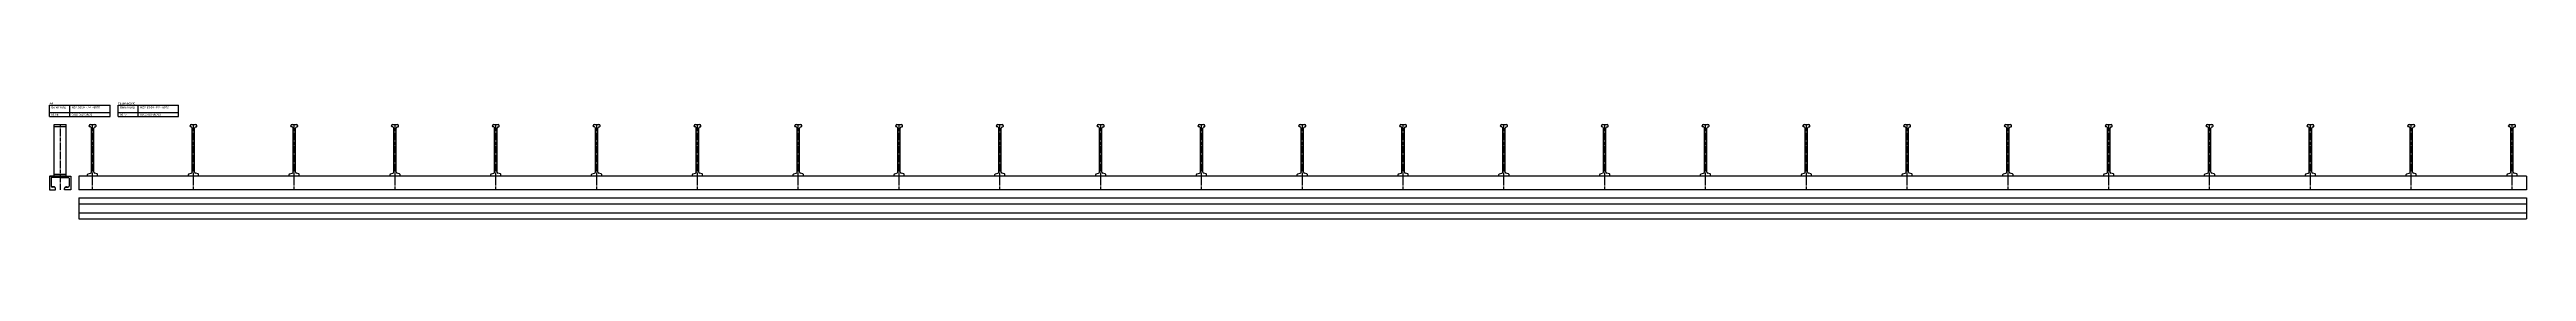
# Model space of a CAD drawing. Header units: millimetres. Extents: x -218 to 5925, y 437 to 3483.
# Drawn here: x -218 to 5925, y 437 to 727 of the extents above; entities that cross this region are included whole.
import ezdxf

# ---------------------------------------------------------------- set-up
doc = ezdxf.new("R2010")
doc.units = ezdxf.units.MM
doc.header["$LTSCALE"] = 10
doc.linetypes.add('MITTE2', pattern=[1.125, 0.75, -0.125, 0.125, -0.125])
doc.layers.add('HALFEN', color=2, linetype='CONTINUOUS')
doc.styles.add('ARIAL50', font='ARIAL.TTF', dxfattribs={"height": 5})

msp = doc.modelspace()

# ---------------------------------------------------------------- linework, layer by layer
at = {"layer": 'HALFEN'}
for p, q in [((-217.8, 719.2), (-67.8, 719.2)), ((-217.8, 691.2), (-217.8, 719.2)), ((-217.8, 701.2), (-67.8, 701.2)), ((-217.8, 691.2), (-67.8, 691.2)), ((-167.8, 691.2), (-167.8, 719.2)), ((-67.8, 691.2), (-67.8, 719.2)), ((-47.8, 719.2), (102.2, 719.2)), ((-47.8, 691.2), (-47.8, 719.2)), ((-47.8, 701.2), (102.2, 701.2)), ((-47.8, 691.2), (102.2, 691.2)), ((2.2, 691.2), (2.2, 719.2)), ((102.2, 691.2), (102.2, 719.2)), ((-206.5, 543.2), (-206.5, 671.2)), ((-206.5, 671.2), (-176.5, 671.2)), ((-206.5, 666.2), (-176.5, 666.2)), ((-176.5, 543.2), (-176.5, 671.2)), ((-119.4, 667.4), (-119.4, 668.2)), ((-116.2, 665.4), (-118.3, 666)), ((-116.4, 671.2), (-105.4, 671.2)), ((-113.9, 553.1), (-113.9, 662.5)), ((-107.9, 553.1), (-107.9, 662.5)), ((-105.7, 665.4), (-103.5, 666)), ((-102.4, 667.4), (-102.4, 668.2)), ((130.6, 667.4), (130.6, 668.2)), ((133.8, 665.4), (131.7, 666)), ((133.6, 671.2), (144.6, 671.2)), ((136.1, 553.1), (136.1, 662.5)), ((142.1, 553.1), (142.1, 662.5)), ((144.3, 665.4), (146.5, 666)), ((147.6, 667.4), (147.6, 668.2)), ((380.6, 667.4), (380.6, 668.2)), ((383.8, 665.4), (381.7, 666)), ((383.6, 671.2), (394.6, 671.2)), ((386.1, 553.1), (386.1, 662.5)), ((392.1, 553.1), (392.1, 662.5)), ((394.3, 665.4), (396.5, 666)), ((397.6, 667.4), (397.6, 668.2)), ((630.6, 667.4), (630.6, 668.2)), ((633.8, 665.4), (631.7, 666)), ((633.6, 671.2), (644.6, 671.2)), ((636.1, 553.1), (636.1, 662.5)), ((642.1, 553.1), (642.1, 662.5)), ((644.3, 665.4), (646.5, 666)), ((647.6, 667.4), (647.6, 668.2)), ((880.6, 667.4), (880.6, 668.2)), ((883.8, 665.4), (881.7, 666)), ((883.6, 671.2), (894.6, 671.2)), ((886.1, 553.1), (886.1, 662.5)), ((892.1, 553.1), (892.1, 662.5)), ((894.3, 665.4), (896.5, 666)), ((897.6, 667.4), (897.6, 668.2)), ((1130.6, 667.4), (1130.6, 668.2)), ((1133.8, 665.4), (1131.7, 666)), ((1133.6, 671.2), (1144.6, 671.2)), ((1136.1, 553.1), (1136.1, 662.5)), ((1142.1, 553.1), (1142.1, 662.5)), ((1144.3, 665.4), (1146.5, 666)), ((1147.6, 667.4), (1147.6, 668.2)), ((1380.6, 667.4), (1380.6, 668.2)), ((1383.8, 665.4), (1381.7, 666)), ((1383.6, 671.2), (1394.6, 671.2)), ((1386.1, 553.1), (1386.1, 662.5)), ((1392.1, 553.1), (1392.1, 662.5)), ((1394.3, 665.4), (1396.5, 666)), ((1397.6, 667.4), (1397.6, 668.2)), ((1630.6, 667.4), (1630.6, 668.2)), ((1633.8, 665.4), (1631.7, 666)), ((1633.6, 671.2), (1644.6, 671.2)), ((1636.1, 553.1), (1636.1, 662.5)), ((1642.1, 553.1), (1642.1, 662.5)), ((1644.3, 665.4), (1646.5, 666)), ((1647.6, 667.4), (1647.6, 668.2)), ((1880.6, 667.4), (1880.6, 668.2)), ((1883.8, 665.4), (1881.7, 666)), ((1883.6, 671.2), (1894.6, 671.2)), ((1886.1, 553.1), (1886.1, 662.5)), ((1892.1, 553.1), (1892.1, 662.5)), ((1894.3, 665.4), (1896.5, 666)), ((1897.6, 667.4), (1897.6, 668.2)), ((2130.6, 667.4), (2130.6, 668.2)), ((2133.8, 665.4), (2131.7, 666)), ((2133.6, 671.2), (2144.6, 671.2)), ((2136.1, 553.1), (2136.1, 662.5)), ((2142.1, 553.1), (2142.1, 662.5)), ((2144.3, 665.4), (2146.5, 666)), ((2147.6, 667.4), (2147.6, 668.2)), ((2380.6, 667.4), (2380.6, 668.2)), ((2383.8, 665.4), (2381.7, 666)), ((2383.6, 671.2), (2394.6, 671.2)), ((2386.1, 553.1), (2386.1, 662.5)), ((2392.1, 553.1), (2392.1, 662.5)), ((2394.3, 665.4), (2396.5, 666)), ((2397.6, 667.4), (2397.6, 668.2)), ((2630.6, 667.4), (2630.6, 668.2)), ((2633.8, 665.4), (2631.7, 666)), ((2633.6, 671.2), (2644.6, 671.2)), ((2636.1, 553.1), (2636.1, 662.5)), ((2642.1, 553.1), (2642.1, 662.5)), ((2644.3, 665.4), (2646.5, 666)), ((2647.6, 667.4), (2647.6, 668.2)), ((2880.6, 667.4), (2880.6, 668.2)), ((2883.8, 665.4), (2881.7, 666)), ((2883.6, 671.2), (2894.6, 671.2)), ((2886.1, 553.1), (2886.1, 662.5)), ((2892.1, 553.1), (2892.1, 662.5)), ((2894.3, 665.4), (2896.5, 666)), ((2897.6, 667.4), (2897.6, 668.2)), ((3130.6, 667.4), (3130.6, 668.2)), ((3133.8, 665.4), (3131.7, 666)), ((3133.6, 671.2), (3144.6, 671.2)), ((3136.1, 553.1), (3136.1, 662.5)), ((3142.1, 553.1), (3142.1, 662.5)), ((3144.3, 665.4), (3146.5, 666)), ((3147.6, 667.4), (3147.6, 668.2)), ((3380.6, 667.4), (3380.6, 668.2)), ((3383.8, 665.4), (3381.7, 666)), ((3383.6, 671.2), (3394.6, 671.2)), ((3386.1, 553.1), (3386.1, 662.5)), ((3392.1, 553.1), (3392.1, 662.5)), ((3394.3, 665.4), (3396.5, 666)), ((3397.6, 667.4), (3397.6, 668.2)), ((3630.6, 667.4), (3630.6, 668.2)), ((3633.8, 665.4), (3631.7, 666)), ((3633.6, 671.2), (3644.6, 671.2)), ((3636.1, 553.1), (3636.1, 662.5)), ((3642.1, 553.1), (3642.1, 662.5)), ((3644.3, 665.4), (3646.5, 666)), ((3647.6, 667.4), (3647.6, 668.2)), ((3880.6, 667.4), (3880.6, 668.2)), ((3883.8, 665.4), (3881.7, 666)), ((3883.6, 671.2), (3894.6, 671.2)), ((3886.1, 553.1), (3886.1, 662.5)), ((3892.1, 553.1), (3892.1, 662.5)), ((3894.3, 665.4), (3896.5, 666)), ((3897.6, 667.4), (3897.6, 668.2)), ((4130.6, 667.4), (4130.6, 668.2)), ((4133.8, 665.4), (4131.7, 666)), ((4133.6, 671.2), (4144.6, 671.2)), ((4136.1, 553.1), (4136.1, 662.5)), ((4142.1, 553.1), (4142.1, 662.5)), ((4144.3, 665.4), (4146.5, 666)), ((4147.6, 667.4), (4147.6, 668.2)), ((4380.6, 667.4), (4380.6, 668.2)), ((4383.8, 665.4), (4381.7, 666)), ((4383.6, 671.2), (4394.6, 671.2)), ((4386.1, 553.1), (4386.1, 662.5)), ((4392.1, 553.1), (4392.1, 662.5)), ((4394.3, 665.4), (4396.5, 666)), ((4397.6, 667.4), (4397.6, 668.2)), ((4630.6, 667.4), (4630.6, 668.2)), ((4633.8, 665.4), (4631.7, 666)), ((4633.6, 671.2), (4644.6, 671.2)), ((4636.1, 553.1), (4636.1, 662.5)), ((4642.1, 553.1), (4642.1, 662.5)), ((4644.3, 665.4), (4646.5, 666)), ((4647.6, 667.4), (4647.6, 668.2)), ((4880.6, 667.4), (4880.6, 668.2)), ((4883.8, 665.4), (4881.7, 666)), ((4883.6, 671.2), (4894.6, 671.2)), ((4886.1, 553.1), (4886.1, 662.5)), ((4892.1, 553.1), (4892.1, 662.5)), ((4894.3, 665.4), (4896.5, 666)), ((4897.6, 667.4), (4897.6, 668.2)), ((5130.6, 667.4), (5130.6, 668.2)), ((5133.8, 665.4), (5131.7, 666)), ((5133.6, 671.2), (5144.6, 671.2)), ((5136.1, 553.1), (5136.1, 662.5)), ((5142.1, 553.1), (5142.1, 662.5)), ((5144.3, 665.4), (5146.5, 666)), ((5147.6, 667.4), (5147.6, 668.2)), ((5380.6, 667.4), (5380.6, 668.2)), ((5383.8, 665.4), (5381.7, 666)), ((5383.6, 671.2), (5394.6, 671.2)), ((5386.1, 553.1), (5386.1, 662.5)), ((5392.1, 553.1), (5392.1, 662.5)), ((5394.3, 665.4), (5396.5, 666)), ((5397.6, 667.4), (5397.6, 668.2)), ((5630.6, 667.4), (5630.6, 668.2)), ((5633.8, 665.4), (5631.7, 666)), ((5633.6, 671.2), (5644.6, 671.2)), ((5636.1, 553.1), (5636.1, 662.5)), ((5642.1, 553.1), (5642.1, 662.5)), ((5644.3, 665.4), (5646.5, 666)), ((5647.6, 667.4), (5647.6, 668.2)), ((5880.6, 667.4), (5880.6, 668.2)), ((5883.8, 665.4), (5881.7, 666)), ((5883.6, 671.2), (5894.6, 671.2)), ((5886.1, 553.1), (5886.1, 662.5)), ((5892.1, 553.1), (5892.1, 662.5)), ((5894.3, 665.4), (5896.5, 666)), ((5897.6, 667.4), (5897.6, 668.2)), ((-217.8, 543.2), (-165.3, 543.2)), ((-217.8, 543.2), (-217.8, 509.2)), ((-217.8, 509.2), (-202.8, 509.2)), ((-191.5, 543.2), (-216.8, 543.2)), ((-213.8, 538.2), (-213.8, 518.2)), ((-206.9, 516.4), (-213.1, 516.4)), ((-191.5, 539.2), (-212.8, 539.2)), ((-205.8, 515.2), (-210.8, 515.2)), ((-210.5, 543.2), (-190.5, 543.2)), ((-206.5, 548.2), (-176.5, 548.2)), ((-203.7, 514.4), (-204.9, 515.5)), ((-202.8, 509.2), (-202.8, 512.2)), ((-176.5, 543.2), (-194.5, 543.2)), ((-191.5, 539.2), (-170.3, 539.2)), ((-180.3, 509.2), (-180.3, 512.2)), ((-165.3, 509.2), (-180.3, 509.2)), ((-179.3, 514.4), (-178.1, 515.5)), ((-177.3, 515.2), (-172.3, 515.2)), ((-176.1, 516.4), (-169.9, 516.4)), ((-169.3, 538.2), (-169.3, 518.2)), ((-165.3, 543.2), (-165.3, 509.2)), ((5924.7, 543.2), (-145.3, 543.2)), ((-145.3, 543.2), (-145.3, 509.2)), ((5924.7, 509.2), (-145.3, 509.2)), ((-123.4, 543.2), (-123.4, 547.1)), ((-122.3, 548.5), (-116.2, 550.2)), ((-99.5, 548.5), (-105.7, 550.2)), ((-98.4, 543.2), (-98.4, 547.1)), ((126.6, 543.2), (126.6, 547.1)), ((127.7, 548.5), (133.8, 550.2)), ((150.5, 548.5), (144.3, 550.2)), ((151.6, 543.2), (151.6, 547.1)), ((376.6, 543.2), (376.6, 547.1)), ((377.7, 548.5), (383.8, 550.2)), ((400.5, 548.5), (394.3, 550.2)), ((401.6, 543.2), (401.6, 547.1)), ((626.6, 543.2), (626.6, 547.1)), ((627.7, 548.5), (633.8, 550.2)), ((650.5, 548.5), (644.3, 550.2)), ((651.6, 543.2), (651.6, 547.1)), ((876.6, 543.2), (876.6, 547.1)), ((877.7, 548.5), (883.8, 550.2)), ((900.5, 548.5), (894.3, 550.2)), ((901.6, 543.2), (901.6, 547.1)), ((1126.6, 543.2), (1126.6, 547.1)), ((1127.7, 548.5), (1133.8, 550.2)), ((1150.5, 548.5), (1144.3, 550.2)), ((1151.6, 543.2), (1151.6, 547.1)), ((1376.6, 543.2), (1376.6, 547.1)), ((1377.7, 548.5), (1383.8, 550.2)), ((1400.5, 548.5), (1394.3, 550.2)), ((1401.6, 543.2), (1401.6, 547.1)), ((1626.6, 543.2), (1626.6, 547.1)), ((1627.7, 548.5), (1633.8, 550.2)), ((1650.5, 548.5), (1644.3, 550.2)), ((1651.6, 543.2), (1651.6, 547.1)), ((1876.6, 543.2), (1876.6, 547.1)), ((1877.7, 548.5), (1883.8, 550.2)), ((1900.5, 548.5), (1894.3, 550.2)), ((1901.6, 543.2), (1901.6, 547.1)), ((2126.6, 543.2), (2126.6, 547.1)), ((2127.7, 548.5), (2133.8, 550.2)), ((2150.5, 548.5), (2144.3, 550.2)), ((2151.6, 543.2), (2151.6, 547.1)), ((2376.6, 543.2), (2376.6, 547.1)), ((2377.7, 548.5), (2383.8, 550.2)), ((2400.5, 548.5), (2394.3, 550.2)), ((2401.6, 543.2), (2401.6, 547.1)), ((2626.6, 543.2), (2626.6, 547.1)), ((2627.7, 548.5), (2633.8, 550.2)), ((2650.5, 548.5), (2644.3, 550.2)), ((2651.6, 543.2), (2651.6, 547.1)), ((2876.6, 543.2), (2876.6, 547.1)), ((2877.7, 548.5), (2883.8, 550.2)), ((2900.5, 548.5), (2894.3, 550.2)), ((2901.6, 543.2), (2901.6, 547.1)), ((3126.6, 543.2), (3126.6, 547.1)), ((3127.7, 548.5), (3133.8, 550.2)), ((3150.5, 548.5), (3144.3, 550.2)), ((3151.6, 543.2), (3151.6, 547.1)), ((3376.6, 543.2), (3376.6, 547.1)), ((3377.7, 548.5), (3383.8, 550.2)), ((3400.5, 548.5), (3394.3, 550.2)), ((3401.6, 543.2), (3401.6, 547.1)), ((3626.6, 543.2), (3626.6, 547.1)), ((3627.7, 548.5), (3633.8, 550.2)), ((3650.5, 548.5), (3644.3, 550.2)), ((3651.6, 543.2), (3651.6, 547.1)), ((3876.6, 543.2), (3876.6, 547.1)), ((3877.7, 548.5), (3883.8, 550.2)), ((3900.5, 548.5), (3894.3, 550.2)), ((3901.6, 543.2), (3901.6, 547.1)), ((4126.6, 543.2), (4126.6, 547.1)), ((4127.7, 548.5), (4133.8, 550.2)), ((4150.5, 548.5), (4144.3, 550.2)), ((4151.6, 543.2), (4151.6, 547.1)), ((4376.6, 543.2), (4376.6, 547.1)), ((4377.7, 548.5), (4383.8, 550.2)), ((4400.5, 548.5), (4394.3, 550.2)), ((4401.6, 543.2), (4401.6, 547.1)), ((4626.6, 543.2), (4626.6, 547.1)), ((4627.7, 548.5), (4633.8, 550.2)), ((4650.5, 548.5), (4644.3, 550.2)), ((4651.6, 543.2), (4651.6, 547.1)), ((4876.6, 543.2), (4876.6, 547.1)), ((4877.7, 548.5), (4883.8, 550.2)), ((4900.5, 548.5), (4894.3, 550.2)), ((4901.6, 543.2), (4901.6, 547.1)), ((5126.6, 543.2), (5126.6, 547.1)), ((5127.7, 548.5), (5133.8, 550.2)), ((5150.5, 548.5), (5144.3, 550.2)), ((5151.6, 543.2), (5151.6, 547.1)), ((5376.6, 543.2), (5376.6, 547.1)), ((5377.7, 548.5), (5383.8, 550.2)), ((5400.5, 548.5), (5394.3, 550.2)), ((5401.6, 543.2), (5401.6, 547.1)), ((5626.6, 543.2), (5626.6, 547.1)), ((5627.7, 548.5), (5633.8, 550.2)), ((5650.5, 548.5), (5644.3, 550.2)), ((5651.6, 543.2), (5651.6, 547.1)), ((5876.6, 543.2), (5876.6, 547.1)), ((5877.7, 548.5), (5883.8, 550.2)), ((5900.5, 548.5), (5894.3, 550.2)), ((5901.6, 543.2), (5901.6, 547.1)), ((5924.7, 543.2), (5924.7, 509.2)), ((-145.3, 489.2), (5924.7, 489.2)), ((-145.3, 489.2), (-145.3, 436.7)), ((-145.3, 474.2), (5924.7, 474.2)), ((-145.3, 451.7), (5924.7, 451.7)), ((-145.3, 436.7), (5924.7, 436.7)), ((5924.7, 489.2), (5924.7, 436.7))]:
    msp.add_line(p, q, dxfattribs=at)
at = {"layer": 'HALFEN', "color": 1, "linetype": 'MITTE2'}
for p, q in [((-191.5, 671.2), (-191.5, 509.2)), ((-110.9, 509.2), (-110.9, 671.2)), ((139.1, 509.2), (139.1, 671.2)), ((389.1, 509.2), (389.1, 671.2)), ((639.1, 509.2), (639.1, 671.2)), ((889.1, 509.2), (889.1, 671.2)), ((1139.1, 509.2), (1139.1, 671.2)), ((1389.1, 509.2), (1389.1, 671.2)), ((1639.1, 509.2), (1639.1, 671.2)), ((1889.1, 509.2), (1889.1, 671.2)), ((2139.1, 509.2), (2139.1, 671.2)), ((2389.1, 509.2), (2389.1, 671.2)), ((2639.1, 509.2), (2639.1, 671.2)), ((2889.1, 509.2), (2889.1, 671.2)), ((3139.1, 509.2), (3139.1, 671.2)), ((3389.1, 509.2), (3389.1, 671.2)), ((3639.1, 509.2), (3639.1, 671.2)), ((3889.1, 509.2), (3889.1, 671.2)), ((4139.1, 509.2), (4139.1, 671.2)), ((4389.1, 509.2), (4389.1, 671.2)), ((4639.1, 509.2), (4639.1, 671.2)), ((4889.1, 509.2), (4889.1, 671.2)), ((5139.1, 509.2), (5139.1, 671.2)), ((5389.1, 509.2), (5389.1, 671.2)), ((5639.1, 509.2), (5639.1, 671.2)), ((5889.1, 509.2), (5889.1, 671.2))]:
    msp.add_line(p, q, dxfattribs=at)
at = {"layer": 'HALFEN'}
for centre, radius, start, end in [((-116.4, 668.2), 3, 90, 180), ((-117.9, 667.4), 1.5, 180, 255), ((-116.9, 662.5), 3, 0, 75), ((-104.9, 662.5), 3, 105, 180), ((-105.4, 668.2), 3, 0, 90), ((-103.9, 667.4), 1.5, 285, 0), ((133.6, 668.2), 3, 90, 180), ((132.1, 667.4), 1.5, 180, 255), ((133.1, 662.5), 3, 0, 75), ((145.1, 662.5), 3, 105, 180), ((144.6, 668.2), 3, 0, 90), ((146.1, 667.4), 1.5, 285, 0), ((383.6, 668.2), 3, 90, 180), ((382.1, 667.4), 1.5, 180, 255), ((383.1, 662.5), 3, 0, 75), ((395.1, 662.5), 3, 105, 180), ((394.6, 668.2), 3, 0, 90), ((396.1, 667.4), 1.5, 285, 0), ((633.6, 668.2), 3, 90, 180), ((632.1, 667.4), 1.5, 180, 255), ((633.1, 662.5), 3, 0, 75), ((645.1, 662.5), 3, 105, 180), ((644.6, 668.2), 3, 0, 90), ((646.1, 667.4), 1.5, 285, 0), ((883.6, 668.2), 3, 90, 180), ((882.1, 667.4), 1.5, 180, 255), ((883.1, 662.5), 3, 0, 75), ((895.1, 662.5), 3, 105, 180), ((894.6, 668.2), 3, 0, 90), ((896.1, 667.4), 1.5, 285, 0), ((1133.6, 668.2), 3, 90, 180), ((1132.1, 667.4), 1.5, 180, 255), ((1133.1, 662.5), 3, 0, 75), ((1145.1, 662.5), 3, 105, 180), ((1144.6, 668.2), 3, 0, 90), ((1146.1, 667.4), 1.5, 285, 0), ((1383.6, 668.2), 3, 90, 180), ((1382.1, 667.4), 1.5, 180, 255), ((1383.1, 662.5), 3, 0, 75), ((1395.1, 662.5), 3, 105, 180), ((1394.6, 668.2), 3, 0, 90), ((1396.1, 667.4), 1.5, 285, 0), ((1633.6, 668.2), 3, 90, 180), ((1632.1, 667.4), 1.5, 180, 255), ((1633.1, 662.5), 3, 0, 75), ((1645.1, 662.5), 3, 105, 180), ((1644.6, 668.2), 3, 0, 90), ((1646.1, 667.4), 1.5, 285, 0), ((1883.6, 668.2), 3, 90, 180), ((1882.1, 667.4), 1.5, 180, 255), ((1883.1, 662.5), 3, 0, 75), ((1895.1, 662.5), 3, 105, 180), ((1894.6, 668.2), 3, 0, 90), ((1896.1, 667.4), 1.5, 285, 0), ((2133.6, 668.2), 3, 90, 180), ((2132.1, 667.4), 1.5, 180, 255), ((2133.1, 662.5), 3, 0, 75), ((2145.1, 662.5), 3, 105, 180), ((2144.6, 668.2), 3, 0, 90), ((2146.1, 667.4), 1.5, 285, 0), ((2383.6, 668.2), 3, 90, 180), ((2382.1, 667.4), 1.5, 180, 255), ((2383.1, 662.5), 3, 0, 75), ((2395.1, 662.5), 3, 105, 180), ((2394.6, 668.2), 3, 0, 90), ((2396.1, 667.4), 1.5, 285, 0), ((2633.6, 668.2), 3, 90, 180), ((2632.1, 667.4), 1.5, 180, 255), ((2633.1, 662.5), 3, 0, 75), ((2645.1, 662.5), 3, 105, 180), ((2644.6, 668.2), 3, 0, 90), ((2646.1, 667.4), 1.5, 285, 0), ((2883.6, 668.2), 3, 90, 180), ((2882.1, 667.4), 1.5, 180, 255), ((2883.1, 662.5), 3, 0, 75), ((2895.1, 662.5), 3, 105, 180), ((2894.6, 668.2), 3, 0, 90), ((2896.1, 667.4), 1.5, 285, 0), ((3133.6, 668.2), 3, 90, 180), ((3132.1, 667.4), 1.5, 180, 255), ((3133.1, 662.5), 3, 0, 75), ((3145.1, 662.5), 3, 105, 180), ((3144.6, 668.2), 3, 0, 90), ((3146.1, 667.4), 1.5, 285, 0), ((3383.6, 668.2), 3, 90, 180), ((3382.1, 667.4), 1.5, 180, 255), ((3383.1, 662.5), 3, 0, 75), ((3395.1, 662.5), 3, 105, 180), ((3394.6, 668.2), 3, 0, 90), ((3396.1, 667.4), 1.5, 285, 0), ((3633.6, 668.2), 3, 90, 180), ((3632.1, 667.4), 1.5, 180, 255), ((3633.1, 662.5), 3, 0, 75), ((3645.1, 662.5), 3, 105, 180), ((3644.6, 668.2), 3, 0, 90), ((3646.1, 667.4), 1.5, 285, 0), ((3883.6, 668.2), 3, 90, 180), ((3882.1, 667.4), 1.5, 180, 255), ((3883.1, 662.5), 3, 0, 75), ((3895.1, 662.5), 3, 105, 180), ((3894.6, 668.2), 3, 0, 90), ((3896.1, 667.4), 1.5, 285, 0), ((4133.6, 668.2), 3, 90, 180), ((4132.1, 667.4), 1.5, 180, 255), ((4133.1, 662.5), 3, 0, 75), ((4145.1, 662.5), 3, 105, 180), ((4144.6, 668.2), 3, 0, 90), ((4146.1, 667.4), 1.5, 285, 0), ((4383.6, 668.2), 3, 90, 180), ((4382.1, 667.4), 1.5, 180, 255), ((4383.1, 662.5), 3, 0, 75), ((4395.1, 662.5), 3, 105, 180), ((4394.6, 668.2), 3, 0, 90), ((4396.1, 667.4), 1.5, 285, 0), ((4633.6, 668.2), 3, 90, 180), ((4632.1, 667.4), 1.5, 180, 255), ((4633.1, 662.5), 3, 0, 75), ((4645.1, 662.5), 3, 105, 180), ((4644.6, 668.2), 3, 0, 90), ((4646.1, 667.4), 1.5, 285, 0), ((4883.6, 668.2), 3, 90, 180), ((4882.1, 667.4), 1.5, 180, 255), ((4883.1, 662.5), 3, 0, 75), ((4895.1, 662.5), 3, 105, 180), ((4894.6, 668.2), 3, 0, 90), ((4896.1, 667.4), 1.5, 285, 0), ((5133.6, 668.2), 3, 90, 180), ((5132.1, 667.4), 1.5, 180, 255), ((5133.1, 662.5), 3, 0, 75), ((5145.1, 662.5), 3, 105, 180), ((5144.6, 668.2), 3, 0, 90), ((5146.1, 667.4), 1.5, 285, 0), ((5383.6, 668.2), 3, 90, 180), ((5382.1, 667.4), 1.5, 180, 255), ((5383.1, 662.5), 3, 0, 75), ((5395.1, 662.5), 3, 105, 180), ((5394.6, 668.2), 3, 0, 90), ((5396.1, 667.4), 1.5, 285, 0), ((5633.6, 668.2), 3, 90, 180), ((5632.1, 667.4), 1.5, 180, 255), ((5633.1, 662.5), 3, 0, 75), ((5645.1, 662.5), 3, 105, 180), ((5644.6, 668.2), 3, 0, 90), ((5646.1, 667.4), 1.5, 285, 0), ((5883.6, 668.2), 3, 90, 180), ((5882.1, 667.4), 1.5, 180, 255), ((5883.1, 662.5), 3, 0, 75), ((5895.1, 662.5), 3, 105, 180), ((5894.6, 668.2), 3, 0, 90), ((5896.1, 667.4), 1.5, 285, 0), ((-116.9, 553.1), 3, 285, 0), ((-104.9, 553.1), 3, 180, 255), ((133.1, 553.1), 3, 285, 0), ((145.1, 553.1), 3, 180, 255), ((383.1, 553.1), 3, 285, 0), ((395.1, 553.1), 3, 180, 255), ((633.1, 553.1), 3, 285, 0), ((645.1, 553.1), 3, 180, 255), ((883.1, 553.1), 3, 285, 0), ((895.1, 553.1), 3, 180, 255), ((1133.1, 553.1), 3, 285, 0), ((1145.1, 553.1), 3, 180, 255), ((1383.1, 553.1), 3, 285, 0), ((1395.1, 553.1), 3, 180, 255), ((1633.1, 553.1), 3, 285, 0), ((1645.1, 553.1), 3, 180, 255), ((1883.1, 553.1), 3, 285, 0), ((1895.1, 553.1), 3, 180, 255), ((2133.1, 553.1), 3, 285, 0), ((2145.1, 553.1), 3, 180, 255), ((2383.1, 553.1), 3, 285, 0), ((2395.1, 553.1), 3, 180, 255), ((2633.1, 553.1), 3, 285, 0), ((2645.1, 553.1), 3, 180, 255), ((2883.1, 553.1), 3, 285, 0), ((2895.1, 553.1), 3, 180, 255), ((3133.1, 553.1), 3, 285, 0), ((3145.1, 553.1), 3, 180, 255), ((3383.1, 553.1), 3, 285, 0), ((3395.1, 553.1), 3, 180, 255), ((3633.1, 553.1), 3, 285, 0), ((3645.1, 553.1), 3, 180, 255), ((3883.1, 553.1), 3, 285, 0), ((3895.1, 553.1), 3, 180, 255), ((4133.1, 553.1), 3, 285, 0), ((4145.1, 553.1), 3, 180, 255), ((4383.1, 553.1), 3, 285, 0), ((4395.1, 553.1), 3, 180, 255), ((4633.1, 553.1), 3, 285, 0), ((4645.1, 553.1), 3, 180, 255), ((4883.1, 553.1), 3, 285, 0), ((4895.1, 553.1), 3, 180, 255), ((5133.1, 553.1), 3, 285, 0), ((5145.1, 553.1), 3, 180, 255), ((5383.1, 553.1), 3, 285, 0), ((5395.1, 553.1), 3, 180, 255), ((5633.1, 553.1), 3, 285, 0), ((5645.1, 553.1), 3, 180, 255), ((5883.1, 553.1), 3, 285, 0), ((5895.1, 553.1), 3, 180, 255), ((-212.8, 538.2), 1, 90, 180), ((-210.8, 518.2), 3, 180, 270), ((-206.9, 513.4), 3, 46.91513, 90), ((-205.8, 512.2), 3, 0, 90), ((-177.3, 512.2), 3, 90, 180), ((-176.1, 513.4), 3, 90, 133.08487), ((-172.3, 518.2), 3, 270, 0), ((-170.3, 538.2), 1, 0, 90), ((-121.9, 547.1), 1.5, 105, 180), ((-99.9, 547.1), 1.5, 0, 75), ((128.1, 547.1), 1.5, 105, 180), ((150.1, 547.1), 1.5, 0, 75), ((378.1, 547.1), 1.5, 105, 180), ((400.1, 547.1), 1.5, 0, 75), ((628.1, 547.1), 1.5, 105, 180), ((650.1, 547.1), 1.5, 0, 75), ((878.1, 547.1), 1.5, 105, 180), ((900.1, 547.1), 1.5, 0, 75), ((1128.1, 547.1), 1.5, 105, 180), ((1150.1, 547.1), 1.5, 0, 75), ((1378.1, 547.1), 1.5, 105, 180), ((1400.1, 547.1), 1.5, 0, 75), ((1628.1, 547.1), 1.5, 105, 180), ((1650.1, 547.1), 1.5, 0, 75), ((1878.1, 547.1), 1.5, 105, 180), ((1900.1, 547.1), 1.5, 0, 75), ((2128.1, 547.1), 1.5, 105, 180), ((2150.1, 547.1), 1.5, 0, 75), ((2378.1, 547.1), 1.5, 105, 180), ((2400.1, 547.1), 1.5, 0, 75), ((2628.1, 547.1), 1.5, 105, 180), ((2650.1, 547.1), 1.5, 0, 75), ((2878.1, 547.1), 1.5, 105, 180), ((2900.1, 547.1), 1.5, 0, 75), ((3128.1, 547.1), 1.5, 105, 180), ((3150.1, 547.1), 1.5, 0, 75), ((3378.1, 547.1), 1.5, 105, 180), ((3400.1, 547.1), 1.5, 0, 75), ((3628.1, 547.1), 1.5, 105, 180), ((3650.1, 547.1), 1.5, 0, 75), ((3878.1, 547.1), 1.5, 105, 180), ((3900.1, 547.1), 1.5, 0, 75), ((4128.1, 547.1), 1.5, 105, 180), ((4150.1, 547.1), 1.5, 0, 75), ((4378.1, 547.1), 1.5, 105, 180), ((4400.1, 547.1), 1.5, 0, 75), ((4628.1, 547.1), 1.5, 105, 180), ((4650.1, 547.1), 1.5, 0, 75), ((4878.1, 547.1), 1.5, 105, 180), ((4900.1, 547.1), 1.5, 0, 75), ((5128.1, 547.1), 1.5, 105, 180), ((5150.1, 547.1), 1.5, 0, 75), ((5378.1, 547.1), 1.5, 105, 180), ((5400.1, 547.1), 1.5, 0, 75), ((5628.1, 547.1), 1.5, 105, 180), ((5650.1, 547.1), 1.5, 0, 75), ((5878.1, 547.1), 1.5, 105, 180), ((5900.1, 547.1), 1.5, 0, 75)]:
    msp.add_arc(centre, radius, start, end, dxfattribs=at)

# ---------------------------------------------------------------- texts
at = {"layer": 'HALFEN', "style": 'ARIAL50'}
for s, p in [('A4', (-217.8, 721.7)), ('Benennung', (-212.8, 711.7)), ('Id. Nr.', (-212.8, 693.7)), ('0002.052-00001', (-162.8, 693.7)), ('HZA 53/34 - A4 - 6070', (-162.8, 711.7)), ('Feuerverzinkt', (-47.8, 721.7)), ('Benennung', (-42.8, 711.7)), ('Id. Nr.', (-42.8, 693.7)), ('0002.050-00003', (7.2, 693.7)), ('HZA 53/34 - FV - 6070', (7.2, 711.7))]:
    msp.add_text(s, height=5, dxfattribs=at).set_placement(p)

doc.saveas('drawing.dxf')
